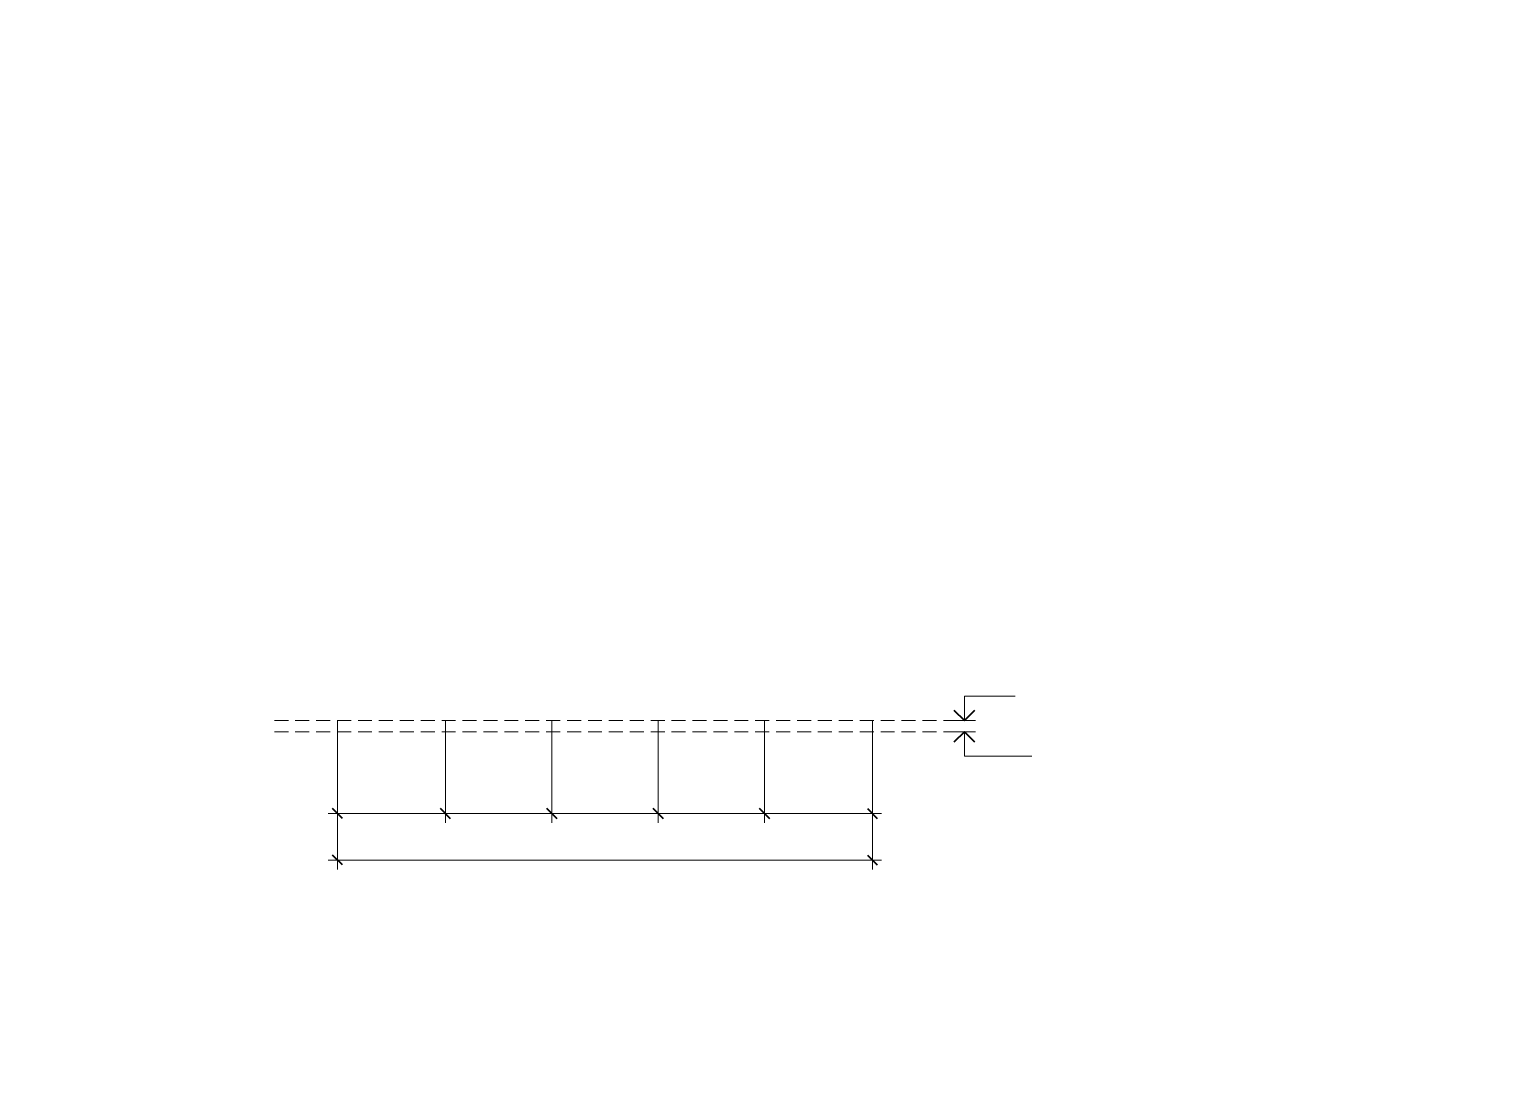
# Model space of a CAD drawing. Header units: millimetres. Extents: x 0 to 7980, y 0 to 297.
# Drawn here: x 4620 to 5040, y 0 to 297 of the extents above; entities that cross this region are included whole.
import ezdxf

# ---------------------------------------------------------------- set-up
doc = ezdxf.new("R2010")
doc.units = ezdxf.units.MM
for name, pattern in [('K5LT_BASIC', [0]), ('K5LT_DASHED', [6, 4, -2]), ('K5LT_THIN', [0])]:
    doc.linetypes.add(name, pattern=pattern)
doc.layers.add('Системный слой', color=7, linetype='Continuous')
doc.styles.add('KTEXTSTYLE', font='GOST_AU.SHX', dxfattribs={"width": 0.96, "height": 5})

# ---------------------------------------------------------------- blocks, each defined once
blk = doc.blocks.new('U146')
at = {"layer": 'Системный слой', "color": 7, "linetype": 'K5LT_THIN', "lineweight": 18}
for p, q in [((4888.367769107248, 98.70038977831469), (4888.367769107248, 105.7003897783147)), ((4888.367769107248, 105.7003897783147), (4902.902185305978, 105.7003897783147)), ((4882.774238147638, 98.70038977831469), (4890.367769107248, 98.70038977831469))]:
    blk.add_line(p, q, dxfattribs=at)
at = {"layer": 'Системный слой', "color": 5, "linetype": 'K5LT_BASIC', "lineweight": 40}
for p, q in [((4885.367769107248, 101.7003897783147), (4888.367769107248, 98.70038977831469)), ((4888.367769107248, 98.70038977831469), (4891.367769107248, 101.7003897783147))]:
    blk.add_line(p, q, dxfattribs=at)
blk = doc.blocks.new('U147')
at = {"layer": 'Системный слой', "color": 7, "linetype": 'K5LT_THIN', "lineweight": 18}
for p, q in [((4883.106057765443, 95.50039662697928), (4890.367769107248, 95.50039662697928)), ((4888.367769107248, 95.50039662697928), (4888.367769107248, 88.50039662697928)), ((4888.367769107248, 88.50039662697928), (4907.754268512155, 88.50039662697928))]:
    blk.add_line(p, q, dxfattribs=at)
at = {"layer": 'Системный слой', "color": 5, "linetype": 'K5LT_BASIC', "lineweight": 40}
for p, q in [((4888.367769107248, 95.50039662697928), (4885.367769107248, 92.50039662697928)), ((4891.367769107248, 92.50039662697928), (4888.367769107248, 95.50039662697928))]:
    blk.add_line(p, q, dxfattribs=at)
blk = doc.blocks.new('U145')
at = {"layer": 'Системный слой', "color": 7, "linetype": 'K5LT_DASHED', "lineweight": 18}
for p, q in [((4690.354372554537, 98.70038475352463), (4891.52770588787, 98.70039000689991)), ((4690.354386421203, 95.50039159352455), (4891.527719754537, 95.50039684689983))]:
    blk.add_line(p, q, dxfattribs=at)
at = {"layer": 'Системный слой'}
for name in ['U146', 'U147']:
    blk.add_blockref(name, (0, 0), dxfattribs=at)

msp = doc.modelspace()

# ---------------------------------------------------------------- linework, layer by layer
at = {"layer": 'Системный слой', "color": 7, "linetype": 'K5LT_THIN', "lineweight": 18}
for p, q in [((4708.486229749738, 98.70038870019145), (4708.486229749738, 69.36705536685811)), ((4708.486229749738, 98.70038870019145), (4708.486229749738, 56.03372203352477)), ((4739.419563083072, 98.70038870019145), (4739.419563083072, 69.36705536685811)), ((4739.419563083072, 98.70038870019145), (4739.419563083072, 69.36705536685811)), ((4769.952896416406, 98.70038870019135), (4769.952896416406, 69.36705536685811)), ((4769.952896416406, 98.70038870019145), (4769.952896416406, 69.36705536685811)), ((4800.486229749738, 98.70038870019145), (4800.486229749738, 69.36705536685811)), ((4800.486229749738, 98.70038870019145), (4800.486229749738, 69.36705536685811)), ((4831.019563083071, 98.70038870019145), (4831.019563083071, 69.36705536685811)), ((4831.019563083071, 98.70038870019145), (4831.019563083071, 69.36705536685811)), ((4861.952896416406, 98.70038870019145), (4861.952896416406, 69.36705536685811)), ((4861.952896416405, 98.70038870019145), (4861.952896416405, 56.03372203352477)), ((4708.486229749738, 72.03372203352478), (4705.819563083072, 72.03372203352478)), ((4708.486229749738, 72.03372203352478), (4739.419563083072, 72.03372203352478)), ((4739.419563083072, 72.03372203352478), (4736.752896416405, 72.03372203352478)), ((4739.419563083072, 72.03372203352478), (4742.086229749739, 72.03372203352478)), ((4739.419563083072, 72.03372203352478), (4769.952896416406, 72.03372203352478)), ((4769.952896416406, 72.03372203352478), (4767.286229749739, 72.03372203352478)), ((4769.952896416406, 72.03372203352478), (4772.619563083072, 72.03372203352478)), ((4769.952896416406, 72.03372203352478), (4800.486229749738, 72.03372203352478)), ((4800.486229749738, 72.03372203352478), (4797.819563083072, 72.03372203352478)), ((4800.486229749738, 72.03372203352478), (4803.152896416405, 72.03372203352478)), ((4800.486229749738, 72.03372203352478), (4831.019563083071, 72.03372203352478)), ((4831.019563083071, 72.03372203352478), (4828.352896416405, 72.03372203352478)), ((4831.019563083071, 72.03372203352478), (4833.686229749738, 72.03372203352478)), ((4831.019563083071, 72.03372203352478), (4861.952896416406, 72.03372203352478)), ((4861.952896416406, 72.03372203352478), (4864.619563083072, 72.03372203352478)), ((4708.486229749738, 58.70038870019145), (4705.819563083072, 58.70038870019145)), ((4708.486229749738, 58.70038870019145), (4861.952896416405, 58.70038870019145)), ((4861.952896416405, 58.70038870019145), (4864.619563083072, 58.70038870019145))]:
    msp.add_line(p, q, dxfattribs=at)
at = {"layer": 'Системный слой', "color": 5, "linetype": 'K5LT_BASIC', "lineweight": 40}
for p, q in [((4709.900229784071, 70.6197219991925), (4707.072229715406, 73.44772206785706)), ((4738.00556304874, 73.44772206785706), (4740.833563117404, 70.6197219991925)), ((4740.833563117404, 70.6197219991925), (4738.00556304874, 73.44772206785706)), ((4768.538896382073, 73.44772206785706), (4771.366896450738, 70.6197219991925)), ((4771.366896450738, 70.6197219991925), (4768.538896382073, 73.44772206785706)), ((4799.072229715406, 73.44772206785706), (4801.900229784071, 70.6197219991925)), ((4801.900229784071, 70.6197219991925), (4799.072229715406, 73.44772206785706)), ((4829.605563048739, 73.44772206785706), (4832.433563117404, 70.6197219991925)), ((4832.433563117404, 70.6197219991925), (4829.605563048739, 73.44772206785706)), ((4860.538896382073, 73.44772206785706), (4863.366896450738, 70.6197219991925)), ((4709.900229784071, 57.28638866585917), (4707.072229715406, 60.11438873452372)), ((4860.538896382072, 60.11438873452372), (4863.366896450737, 57.28638866585917))]:
    msp.add_line(p, q, dxfattribs=at)

# ---------------------------------------------------------------- block references
at = {"layer": 'Системный слой'}
msp.add_blockref('U145', (0, 0), dxfattribs=at)

doc.saveas('drawing.dxf')
